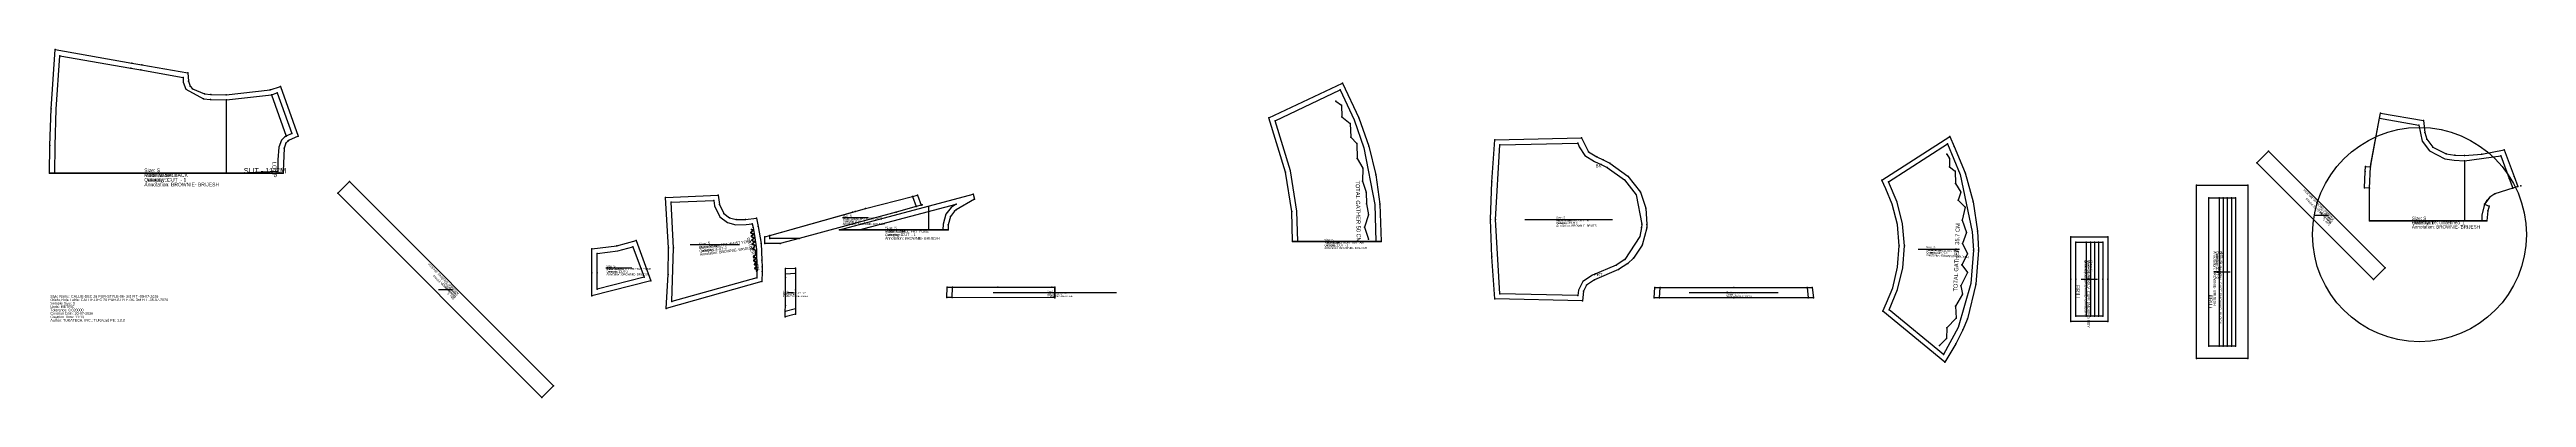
# Model space of a CAD drawing. Header units: metres. Extents: x -2 to 6011, y -242 to 601.
import ezdxf

# ---------------------------------------------------------------- set-up
doc = ezdxf.new("R2010")
doc.units = ezdxf.units.M

# ---------------------------------------------------------------- blocks, each defined once
blk = doc.blocks.new('1')
at = {"layer": '1'}
blk.add_lwpolyline([(-2, 301.7), (-0.9, 368.7), (1.6, 457.8), (11.9, 601.5), (197.5, 568.9), (222.1, 564.5), (334.1, 544.8), (335, 524.6), (339.3, 512.7), (345.2, 506.4), (374, 494.6), (389.6, 492.8), (427, 492), (533.6, 504.1), (558.4, 512.4), (601.5, 392), (578.5, 380.9), (576.3, 379.5), (571.6, 374.8), (567.3, 362.3), (565, 306.7), (564.9, 301.7), (-2, 301.7)], dxfattribs=at)
at = {"layer": '11'}
blk.add_line((536.6, 491.9), (572.4, 391.8), dxfattribs=at)
at = {"layer": '14'}
blk.add_lwpolyline([(10.5, 301.7), (11.6, 368.5), (14.1, 457.2), (23.4, 586.8), (195.3, 556.5), (219.9, 552.2), (322.1, 534.2), (322.6, 522.9), (328.8, 505.9), (371.8, 482.2), (388.7, 480.3), (427.3, 479.5), (536.6, 491.9), (550.8, 496.7), (585.9, 398.3), (572.4, 391.8), (568.3, 389.2), (561.2, 381.6), (555.1, 364.6), (552.5, 334.4), (552.5, 306.8), (552.4, 301.7), (10.5, 301.7)], dxfattribs=at)
at = {"layer": '2'}
for p in [(11.9, 601.5), (23.4, 586.8), (195.3, 556.5), (197.5, 568.9), (219.9, 552.2), (222.1, 564.5), (334.1, 544.8), (322.1, 534.2), (371.8, 482.2), (374, 494.6), (389.6, 492.8), (427, 492), (533.6, 504.1), (536.6, 491.9), (536.6, 491.9), (550.8, 496.7), (558.4, 512.4), (388.7, 480.3), (427.3, 479.5), (427.3, 479.5), (572.4, 391.8), (572.4, 391.8), (578.5, 380.9), (585.9, 398.3), (601.5, 392), (-2, 301.7), (10.5, 301.7), (427.3, 301.7), (442.4, 301.7), (552.4, 301.7), (552.5, 306.8), (552.5, 306.8), (564.9, 301.7), (565, 306.7)]:
    blk.add_point(p, dxfattribs=at)
at = {"layer": '3'}
for p in [(335, 524.6), (339.3, 512.7), (345.2, 506.4), (374, 494.6), (389.6, 492.8), (427, 492), (1.6, 457.8), (-0.9, 368.7), (567.3, 362.3), (571.6, 374.8), (576.3, 379.5), (565, 306.7)]:
    blk.add_point(p, dxfattribs=at)
at = {"layer": '4'}
for p in [(195.3, 556.5, 4.8), (197.5, 568.9, 4.8), (219.9, 552.2, 4.8), (222.1, 564.5, 4.8), (371.8, 482.2, 4.8), (374, 494.6, 4.8), (389.6, 492.8, 4.8), (533.6, 504.1, 4.8), (536.6, 491.9, 4.8), (388.7, 480.3, 4.8)]:
    blk.add_point(p, dxfattribs=at)
at = {"layer": '6'}
blk.add_line((-2, 301.7), (564.9, 301.7), dxfattribs=at)
at = {"layer": '7'}
blk.add_line((118.9, 301.7), (444.1, 301.7), dxfattribs=at)
at = {"layer": '8'}
for p, q in [((427.3, 301.7), (427.3, 479.5)), ((442.4, 301.7), (552.5, 306.8))]:
    blk.add_line(p, q, dxfattribs=at)
at = {"layer": '1'}
for s, p in [('Size: S', (228, 304.4)), ('Piece Name: BACK', (228, 292.9)), ('Material: SHL', (228, 292.9)), ('Annotation: BROWNIE- BRIJESH', (228, 270)), ('Quantity: 1', (228, 281.5)), ('Category: CUT  - 1', (228, 281.5))]:
    blk.add_text(s, height=8.8, dxfattribs=at).set_placement(p)
at = {"layer": '8'}
blk.add_text('SLIT - 11 CM', height=12.5, dxfattribs=at).set_placement((469.7, 301.7))
blk.add_text('LOOP', height=10, rotation=271.01156, dxfattribs=at).set_placement((538.5, 329.7))
blk = doc.blocks.new('2')
at = {"layer": '1'}
blk.add_lwpolyline([(697.9, 253.3), (726.2, 281.6), (1221.2, -213.3), (1192.9, -241.6), (697.9, 253.3)], dxfattribs=at)
at = {"layer": '2'}
for p in [(697.9, 253.3), (726.2, 281.6), (1221.2, -213.3), (1192.9, -241.6)]:
    blk.add_point(p, dxfattribs=at)
at = {"layer": '7'}
blk.add_line((942.6, 20), (976.5, 20), dxfattribs=at)
at = {"layer": '1'}
for s, p in [('Annotation: BROWNIE- BRIJESH', (992.7, 11.2)), ('Piece Name: NK PIPING', (985.6, 2.1)), ('Category: CUT - 1', (989.1, 6.7)), ('Material: SHL', (985.6, 2.1)), ('Quantity: 1', (989.1, 6.7)), ('Size: S', (982.1, -2.5))]:
    blk.add_text(s, height=5, rotation=135, dxfattribs=at).set_placement(p)
blk = doc.blocks.new('3')
at = {"layer": '1'}
blk.add_lwpolyline([(1314.8, 4.8), (1314.8, 60.5), (1314.8, 118.2), (1375.2, 126.1), (1422.2, 138.4), (1458, 41.3), (1314.8, 4.8)], dxfattribs=at)
at = {"layer": '14'}
blk.add_lwpolyline([(1327.3, 20.9), (1327.3, 60.5), (1327.3, 107), (1377.7, 113.9), (1414.4, 123.5), (1441.5, 50), (1327.3, 20.9)], dxfattribs=at)
at = {"layer": '2'}
for p in [(1414.4, 123.5), (1422.2, 138.4), (1314.8, 118.2), (1314.8, 60.5), (1327.3, 107), (1327.3, 60.5), (1314.8, 4.8), (1327.3, 20.9), (1441.5, 50), (1458, 41.3)]:
    blk.add_point(p, dxfattribs=at)
at = {"layer": '3'}
blk.add_point((1375.2, 126.1), dxfattribs=at)
at = {"layer": '4'}
for p in [(1314.8, 60.5, 6.4), (1327.3, 60.5, 6.4)]:
    blk.add_point(p, dxfattribs=at)
at = {"layer": '7'}
blk.add_line((1348.5, 72.2), (1412.1, 72.2), dxfattribs=at)
at = {"layer": '1'}
for s, p in [('Size: S', (1349.9, 73.7)), ('Quantity: 2', (1349.9, 60.7)), ('Category: CUT-2', (1349.9, 60.7)), ('Piece Name: FRT AER TOP YOKE', (1349.9, 67.2)), ('Material: SHL', (1349.9, 67.2)), ('Annotation: BROWNIE- BRIJESH', (1349.9, 54.2))]:
    blk.add_text(s, height=5, dxfattribs=at).set_placement(p)
blk = doc.blocks.new('4')
at = {"layer": '1'}
blk.add_lwpolyline([(1727.7, 39), (1495.2, -26.1), (1499.6, 56.4), (1500.6, 120.9), (1493.4, 243.2), (1620.9, 249), (1624.8, 225.9), (1634.7, 204.1), (1648.7, 193.5), (1665.4, 189.4), (1688, 189.9), (1714.1, 193.2), (1718.2, 172.8), (1725.3, 131.2), (1727.4, 91.1), (1728, 75), (1727.9, 63.4), (1727.7, 39)], dxfattribs=at)
at = {"layer": '14'}
blk.add_lwpolyline([(1715.3, 48.5), (1508.6, -9.4), (1513.1, 121.1), (1506.8, 231.3), (1610.4, 236), (1612.6, 223.1), (1625.1, 196.1), (1643.6, 182.1), (1664.2, 177), (1689.3, 177.5), (1704.1, 179.3), (1705.9, 170.3), (1707.9, 160.7), (1709.7, 150.9), (1711.5, 139.7), (1712.8, 129.8), (1714, 116.1), (1714.7, 96.1), (1715, 90.5), (1715.2, 84.8), (1715.5, 74.8), (1715.4, 63.5), (1715.3, 48.5)], dxfattribs=at)
at = {"layer": '2'}
for p in [(1493.4, 243.2), (1620.9, 249), (1506.8, 231.3), (1610.4, 236), (1714.1, 193.2), (1500.6, 120.9), (1513.1, 121.1), (1700.7, 157.9), (1701.9, 148.7), (1702.6, 165.3), (1703.2, 139.4), (1704.1, 179.3), (1704.4, 130.2), (1705.7, 163.3), (1705.9, 170.3), (1706.9, 154.1), (1708.1, 144.8), (1709.3, 135.5), (1710.6, 126.3), (1718.2, 172.8), (1705.6, 118.4), (1706.9, 99.2), (1708.1, 89.9), (1709.3, 80.7), (1710.5, 71.4), (1711.8, 104.5), (1713, 95.3), (1714.2, 64.8), (1714.3, 86), (1715.4, 63.5), (1715.5, 76.8), (1716.7, 67.5), (1727.9, 63.4), (1715.3, 48.5), (1727.7, 39), (1495.2, -26.1), (1508.6, -9.4)]:
    blk.add_point(p, dxfattribs=at)
at = {"layer": '3'}
for p in [(1624.8, 225.9), (1634.7, 204.1), (1648.7, 193.5), (1665.4, 189.4), (1688, 189.9), (1500.6, 120.9), (1700.7, 157.9), (1701.4, 159.2), (1701.7, 156.9), (1701.9, 148.7), (1702.6, 150), (1702.9, 147.6), (1703.2, 160.6), (1703.2, 139.4), (1703.8, 156), (1703.8, 140.7), (1704.1, 138.4), (1704.4, 151.4), (1704.4, 130.2), (1704.7, 164.4), (1705, 162), (1705, 146.7), (1705.1, 131.4), (1705.4, 129.1), (1705.6, 142.1), (1705.7, 163.3), (1705.9, 155.1), (1706.2, 152.8), (1706.3, 137.5), (1706.9, 154.1), (1706.9, 132.9), (1707.1, 145.8), (1707.5, 143.5), (1707.5, 128.2), (1708.1, 144.8), (1708.1, 121.1), (1708.4, 136.6), (1708.7, 134.3), (1709.3, 135.5), (1709.6, 127.3), (1709.9, 125), (1710.6, 126.3), (1718.2, 172.8), (1725.3, 131.2), (1705.6, 118.4), (1706.3, 119.7), (1706.6, 117.4), (1706.9, 99.2), (1707.5, 100.4), (1707.8, 98.1), (1708.1, 89.9), (1708.7, 116.5), (1708.7, 91.2), (1709.1, 88.9), (1709.3, 101.9), (1709.3, 80.7), (1709.9, 97.2), (1710, 81.9), (1710.3, 79.6), (1710.5, 71.4), (1710.6, 92.6), (1710.8, 115.6), (1711.1, 103.3), (1711.2, 88), (1711.2, 72.7), (1711.5, 70.4), (1711.8, 104.5), (1711.8, 83.3), (1712.1, 96.3), (1712.4, 94), (1712.4, 78.7), (1713, 95.3), (1713, 74.1), (1713.3, 87.1), (1713.6, 84.8), (1713.6, 69.5), (1714.3, 86), (1714.5, 77.8), (1714.8, 75.5), (1715.5, 76.8), (1715.7, 68.6), (1716, 66.2), (1716.7, 67.5), (1727.4, 91.1), (1727.9, 63.4), (1728, 75), (1499.6, 56.4)]:
    blk.add_point(p, dxfattribs=at)
at = {"layer": '4'}
for p in [(1500.6, 120.9, 6.4), (1513.1, 121.1, 6.4), (1705.9, 170.3, 6.3), (1718.2, 172.8, 6.3), (1715.4, 63.5, 6.4), (1727.9, 63.4, 6.4)]:
    blk.add_point(p, dxfattribs=at)
at = {"layer": '7'}
blk.add_line((1553, 129.2), (1672.9, 129.2), dxfattribs=at)
at = {"layer": '8'}
blk.add_lwpolyline([(1702.6, 165.3), (1704.7, 164.4), (1705.7, 163.3), (1705, 162), (1703.2, 160.6), (1701.4, 159.2), (1700.7, 157.9), (1701.7, 156.9), (1703.8, 156), (1705.9, 155.1), (1706.9, 154.1), (1706.2, 152.8), (1704.4, 151.4), (1702.6, 150), (1701.9, 148.7), (1702.9, 147.6), (1705, 146.7), (1707.1, 145.8), (1708.1, 144.8), (1707.5, 143.5), (1705.6, 142.1), (1703.8, 140.7), (1703.2, 139.4), (1704.1, 138.4), (1706.3, 137.5), (1708.4, 136.6), (1709.3, 135.5), (1708.7, 134.3), (1706.9, 132.9), (1705.1, 131.4), (1704.4, 130.2), (1705.4, 129.1), (1707.5, 128.2), (1709.6, 127.3), (1710.6, 126.3), (1709.9, 125), (1708.1, 121.1), (1706.3, 119.7), (1705.6, 118.4), (1706.6, 117.4), (1708.7, 116.5), (1710.8, 115.6), (1711.8, 104.5), (1711.1, 103.3), (1709.3, 101.9), (1707.5, 100.4), (1706.9, 99.2), (1707.8, 98.1), (1709.9, 97.2), (1712.1, 96.3), (1713, 95.3), (1712.4, 94), (1710.6, 92.6), (1708.7, 91.2), (1708.1, 89.9), (1709.1, 88.9), (1711.2, 88), (1713.3, 87.1), (1714.3, 86), (1713.6, 84.8), (1711.8, 83.3), (1710, 81.9), (1709.3, 80.7), (1710.3, 79.6), (1712.4, 78.7), (1714.5, 77.8), (1715.5, 76.8), (1714.8, 75.5), (1713, 74.1), (1711.2, 72.7), (1710.5, 71.4), (1711.5, 70.4), (1713.6, 69.5), (1715.7, 68.6), (1716.7, 67.5), (1716, 66.2), (1714.2, 64.8)], dxfattribs=at)
at = {"layer": '1'}
for s, p in [('Size: S', (1574.6, 126.3)), ('Piece Name: FRT WAIST YOKE', (1575.4, 118)), ('Material: SHL', (1575.4, 118)), ('Quantity: 2', (1576.2, 109.8)), ('Category: CUT-2', (1576.2, 109.8)), ('Annotation: BROWNIE- BRIJESH', (1577, 101.5))]:
    blk.add_text(s, height=6.4, rotation=7.16077, dxfattribs=at).set_placement(p)
at = {"layer": '8'}
blk.add_text('GATHER- 5.5 CM', height=7.5, rotation=287.76904, dxfattribs=at).set_placement((1690.1, 144.6))
blk = doc.blocks.new('5')
at = {"layer": '1'}
blk.add_lwpolyline([(1809.4, -39.6), (1784.1, -46.7), (1784.3, -33.6), (1784.4, -18.6), (1784.5, 48.9), (1784.4, 58.1), (1784.5, 70.6), (1809.4, 71.9), (1809.4, 59.4), (1809.4, 19.5), (1809.4, -26.7), (1809.4, -39.6)], dxfattribs=at)
at = {"layer": '14'}
blk.add_lwpolyline([(1809.4, -26.7), (1784.3, -33.6), (1784.4, -18.6), (1784.4, 48.9), (1784.4, 58.1), (1809.4, 59.4), (1809.4, 19.5), (1809.4, -26.7)], dxfattribs=at)
at = {"layer": '2'}
for p in [(1784.5, 70.6), (1809.4, 71.9), (1784.4, 58.1), (1784.4, 58.1), (1784.4, 48.9), (1784.5, 48.9), (1809.4, 59.4), (1809.4, 59.4), (1809.4, 19.5), (1809.4, 19.5), (1784.1, -46.7), (1784.3, -33.6), (1784.3, -33.6), (1784.4, -18.6), (1784.4, -18.6), (1809.4, -26.7), (1809.4, -26.7), (1809.4, -39.6)]:
    blk.add_point(p, dxfattribs=at)
at = {"layer": '3'}
for p in [(1784.5, 48.9), (1784.4, -18.6)]:
    blk.add_point(p, dxfattribs=at)
at = {"layer": '4'}
for p in [(1784.4, 48.9, 6.4), (1784.5, 48.9, 6.4), (1809.4, 19.5, 6.4), (1809.4, 19.5, 6.4), (1784.4, -18.6, 6.4), (1784.4, -18.6, 6.4)]:
    blk.add_point(p, dxfattribs=at)
at = {"layer": '7'}
blk.add_line((1789.4, 12.8), (1804.4, 12.8), dxfattribs=at)
at = {"layer": '1'}
for s, p in [('Annotation: BROWNIE- BRIJESH', (1778.7, 2)), ('Size: S', (1778.7, 13.7)), ('Quantity: 2', (1778.7, 5.9)), ('Category: CUT-2', (1778.7, 5.9)), ('Piece Name: FRT  AER LACE', (1778.7, 9.8)), ('Material: LACE', (1778.7, 9.8))]:
    blk.add_text(s, height=3, dxfattribs=at).set_placement(p)
blk = doc.blocks.new('6')
at = {"layer": '1'}
blk.add_lwpolyline([(1818, 143.8), (1771.6, 131.3), (1734.7, 131.3), (1734.6, 147.6), (1747.1, 151.1), (1953.7, 209), (1978.9, 216), (2093, 245.3), (2105.2, 248.4), (2114.1, 224.2), (2102.1, 220.8), (2053.2, 207.2), (1818, 143.8)], dxfattribs=at)
at = {"layer": '13'}
blk.add_point((2116.7, 225), dxfattribs=at)
at = {"layer": '14'}
blk.add_lwpolyline([(1818, 143.8), (1747.1, 143.8), (1747.1, 151.1), (1947.8, 207.3), (1953.7, 209), (1978.9, 216), (2093, 245.3), (2102.1, 220.8), (2053.2, 207.2), (1818, 143.8)], dxfattribs=at)
at = {"layer": '2'}
for p in [(2093, 245.3), (2093, 245.3), (2105.2, 248.4), (1947.8, 207.3), (1953.7, 209), (1953.7, 209), (1978.9, 216), (1978.9, 216), (2053.2, 207.2), (2053.2, 207.2), (2102.1, 220.8), (2102.1, 220.8), (2114.1, 224.2), (1734.6, 147.6), (1734.7, 131.3), (1747.1, 151.1), (1747.1, 151.1), (1747.1, 143.8), (1771.6, 131.3), (1818, 143.8), (1818, 143.8)]:
    blk.add_point(p, dxfattribs=at)
at = {"layer": '4'}
blk.add_point((2053.2, 207.2, 6.4), dxfattribs=at)
blk.add_point((2053.2, 207.2, 6.4), dxfattribs=at)
at = {"layer": '7'}
blk.add_line((1922.8, 194.5), (1985.3, 194.5), dxfattribs=at)
at = {"layer": '1'}
for s, p in [('Annotation: BROWNIE- BRIJESH', (1923.7, 176.5)), ('Size: S', (1923.7, 196)), ('Quantity: 2', (1923.7, 183)), ('Category: CUT- 1', (1923.7, 183)), ('Piece Name: FRT FOKE LACE', (1923.7, 189.5)), ('Material: LACE', (1923.7, 189.5))]:
    blk.add_text(s, height=5, dxfattribs=at).set_placement(p)
blk = doc.blocks.new('7')
at = {"layer": '1'}
blk.add_lwpolyline([(1915.6, 164.2), (2240.7, 251.2), (2243.9, 239.1), (2199.5, 212.8), (2195.1, 209.6), (2185.4, 196.9), (2180, 177.1), (2179.6, 164.2), (1915.6, 164.2)], dxfattribs=at)
at = {"layer": '14'}
blk.add_lwpolyline([(1963.9, 164.2), (2199.2, 227.2), (2186.8, 219), (2174.2, 202.4), (2167.6, 178.3), (2167.1, 164.2), (1963.9, 164.2)], dxfattribs=at)
at = {"layer": '2'}
for p in [(2240.7, 251.2), (2132.1, 220.4), (2199.2, 227.2), (2243.9, 239.1), (1915.6, 164.2), (1963.9, 164.2), (2132.1, 164.2), (2167.1, 164.2), (2179.6, 164.2)]:
    blk.add_point(p, dxfattribs=at)
at = {"layer": '3'}
for p in [(2185.4, 196.9), (2195.1, 209.6), (2199.5, 212.8), (2180, 177.1)]:
    blk.add_point(p, dxfattribs=at)
at = {"layer": '6'}
blk.add_line((1915.6, 164.2), (2179.6, 164.2), dxfattribs=at)
at = {"layer": '7'}
blk.add_line((2004.5, 164.2), (2126.5, 164.2), dxfattribs=at)
at = {"layer": '8'}
blk.add_line((2132.1, 220.4), (2132.1, 164.2), dxfattribs=at)
at = {"layer": '1'}
for s, p in [('Annotation: BROWNIE- BRIJESH', (2026.6, 141.1)), ('Size: S', (2026.6, 166.1)), ('Quantity: 1', (2026.6, 149.4)), ('Category: CUT  - 1', (2026.6, 149.4)), ('Piece Name: C FRT YOKE', (2026.6, 157.8)), ('Material: SHL', (2026.6, 157.8))]:
    blk.add_text(s, height=6.4, dxfattribs=at).set_placement(p)
blk = doc.blocks.new('8')
at = {"layer": '1'}
blk.add_lwpolyline([(2438.7, 0), (2189.3, 0.7), (2176.8, 0.7), (2177.6, 25.7), (2190.2, 25.7), (2300.6, 25.7), (2438.7, 25.7), (2438.7, 0)], dxfattribs=at)
at = {"layer": '14'}
blk.add_lwpolyline([(2438.7, 0), (2189.3, 0.7), (2190.2, 25.7), (2300.6, 25.7), (2431.4, 25.7), (2438.7, 25.7), (2438.7, 0)], dxfattribs=at)
at = {"layer": '2'}
for p in [(2176.8, 0.7), (2177.6, 25.7), (2189.3, 0.7), (2189.3, 0.7), (2190.2, 25.7), (2190.2, 25.7), (2300.6, 25.7), (2300.6, 25.7), (2431.4, 25.7), (2438.7, 25.7), (2438.7, 25.7), (2438.7, 0), (2438.7, 0)]:
    blk.add_point(p, dxfattribs=at)
at = {"layer": '4'}
for p in [(2300.6, 25.7, 6.4), (2300.6, 25.7, 6.4), (2431.4, 25.7, 4.8)]:
    blk.add_point(p, dxfattribs=at)
at = {"layer": '6'}
blk.add_line((2438.7, 0), (2438.7, 25.7), dxfattribs=at)
at = {"layer": '7'}
blk.add_line((2289.3, 12.9), (2588.1, 12.9), dxfattribs=at)
at = {"layer": '1'}
for s, p in [('Annotation: BROWNIE- BRIJESH', (2420.5, 2.1)), ('Size: S', (2420.5, 13.8)), ('Quantity: 1', (2420.5, 6)), ('Category: CUT  - 1', (2420.5, 6)), ('Piece Name: WAIST LACE', (2420.5, 9.9)), ('Material: LACE', (2420.5, 9.9))]:
    blk.add_text(s, height=3, dxfattribs=at).set_placement(p)
blk = doc.blocks.new('9')
at = {"layer": '1'}
blk.add_lwpolyline([(3015.7, 136.2), (3013.9, 209.2), (2998.6, 304.7), (2958.3, 435.7), (3137.2, 520.2), (3177, 436.2), (3200.9, 367.1), (3217.8, 297.9), (3227.7, 227.2), (3230.8, 136.2), (3015.7, 136.2)], dxfattribs=at)
at = {"layer": '14'}
blk.add_lwpolyline([(3028.2, 136.2), (3026.4, 210.1), (3010.7, 307.6), (2973.6, 429.1), (3131.5, 503.6), (3165.4, 431.4), (3188.9, 363.6), (3215.3, 226.2), (3218.2, 136.2), (3028.2, 136.2)], dxfattribs=at)
at = {"layer": '2'}
for p in [(3131.5, 503.6), (3137.2, 520.2), (2958.3, 435.7), (2973.6, 429.1), (3120.5, 476.7), (3015.7, 136.2), (3028.2, 136.2), (3200.1, 141.8), (3218.2, 136.2), (3230.8, 136.2)]:
    blk.add_point(p, dxfattribs=at)
at = {"layer": '3'}
for p in [(3134.3, 466.9), (3135.3, 438.4), (3155.9, 422.7), (3177, 436.2), (3156.9, 389.3), (3171.6, 373.6), (3200.9, 367.1), (2998.6, 304.7), (3172.6, 337.2), (3186.3, 313.7), (3185.3, 282.3), (3194.2, 255.7), (3217.8, 297.9), (3013.9, 209.2), (3195.2, 227.3), (3200.1, 200.8), (3227.7, 227.2), (3190.2, 171.3)]:
    blk.add_point(p, dxfattribs=at)
at = {"layer": '6'}
blk.add_line((3015.7, 136.2), (3230.8, 136.2), dxfattribs=at)
at = {"layer": '7'}
blk.add_line((3066.3, 136.2), (3180.3, 136.2), dxfattribs=at)
at = {"layer": '8'}
blk.add_lwpolyline([(3120.5, 476.7), (3134.3, 466.9), (3135.3, 438.4), (3155.9, 422.7), (3156.9, 389.3), (3171.6, 373.6), (3172.6, 337.2), (3186.3, 313.7), (3185.3, 282.3), (3194.2, 255.7), (3195.2, 227.3), (3200.1, 200.8), (3190.2, 171.3), (3200.1, 141.8)], dxfattribs=at)
at = {"layer": '1'}
for s, p in [('Annotation: BROWNIE- BRIJESH', (3092.9, 118.2)), ('Size: S', (3092.9, 137.7)), ('Quantity: 1', (3092.9, 124.7)), ('Category: CUT  - 1', (3092.9, 124.7)), ('Piece Name: FRONT BOTTAM', (3092.9, 131.2)), ('Material: SHL', (3092.9, 131.2))]:
    blk.add_text(s, height=5, dxfattribs=at).set_placement(p)
at = {"layer": '8'}
blk.add_text('TOTAL GATHER 50 CM', height=10, rotation=271, dxfattribs=at).set_placement((3169, 284.3))
blk = doc.blocks.new('10')
at = {"layer": '1'}
blk.add_lwpolyline([(3507.1, 382.7), (3717.5, 387.7), (3734.3, 353.5), (3754.3, 341.4), (3769.9, 334.4), (3785.9, 326.4), (3829.9, 295), (3860.8, 255.5), (3873.3, 217.1), (3876.1, 177.7), (3875.7, 169.2), (3864.3, 127.2), (3843.5, 96.2), (3830, 83.3), (3807.1, 68.2), (3748.9, 43.6), (3729.6, 30.8), (3722.4, 15.8), (3720, -7.8), (3507.1, -2.7), (3499.4, 99), (3496.2, 190), (3499.4, 281), (3507.1, 382.7)], dxfattribs=at)
at = {"layer": '14'}
blk.add_lwpolyline([(3518.7, 370.5), (3708.7, 375), (3711.9, 365.9), (3725.7, 344.5), (3749.1, 330.1), (3764.7, 323.1), (3779.9, 315.4), (3821.4, 285.9), (3849.7, 249.8), (3863.6, 178), (3863.2, 170.2), (3859.1, 148.2), (3822.1, 93), (3801.2, 79.3), (3743.8, 54.9), (3720.2, 39.2), (3710.1, 18.3), (3708.7, 5), (3518.7, 9.5), (3508.7, 190), (3518.7, 370.5)], dxfattribs=at)
at = {"layer": '2'}
for p in [(3507.1, 382.7), (3518.7, 370.5), (3708.7, 375), (3717.5, 387.7), (3764.7, 323.1), (3769.9, 334.4), (3779.9, 315.4), (3785.9, 326.4), (3821.4, 285.9), (3829.9, 295), (3496.2, 190), (3508.7, 190), (3863.2, 170.2), (3863.6, 178), (3875.7, 169.2), (3876.1, 177.7), (3801.2, 79.3), (3807.1, 68.2), (3822.1, 93), (3830, 83.3), (3518.7, 9.5), (3708.7, 5), (3507.1, -2.7), (3720, -7.8)]:
    blk.add_point(p, dxfattribs=at)
at = {"layer": '3'}
for p in [(3734.3, 353.5), (3754.3, 341.4), (3769.9, 334.4), (3785.9, 326.4), (3499.4, 281), (3829.9, 295), (3860.8, 255.5), (3496.2, 190), (3873.3, 217.1), (3864.3, 127.2), (3875.7, 169.2), (3876.1, 177.7), (3499.4, 99), (3807.1, 68.2), (3830, 83.3), (3843.5, 96.2), (3722.4, 15.8), (3729.6, 30.8), (3748.9, 43.6)]:
    blk.add_point(p, dxfattribs=at)
at = {"layer": '4'}
for p in [(3764.7, 323.1, 4.8), (3769.9, 334.4, 4.8), (3779.9, 315.4, 4.8), (3785.9, 326.4, 4.8), (3496.2, 190, 6.4), (3508.7, 190, 6.4), (3863.6, 178, 4.8), (3876.1, 177.7, 4.8), (3801.2, 79.3, 4.8), (3807.1, 68.2, 4.8), (3822.1, 93, 4.8), (3830, 83.3, 4.8)]:
    blk.add_point(p, dxfattribs=at)
at = {"layer": '7'}
blk.add_line((3579.7, 190), (3792.6, 190), dxfattribs=at)
at = {"layer": '1'}
for s, p in [('Size: S', (3655.8, 191.5)), ('Quantity: 2', (3655.8, 178.5)), ('Category: CUT-2', (3655.8, 178.5)), ('Piece Name: MID SLEEVE', (3655.8, 185)), ('Material: SHL', (3655.8, 185)), ('Annotation: BROWNIE- BRIJESH', (3655.8, 172))]:
    blk.add_text(s, height=5, dxfattribs=at).set_placement(p)
at = {"layer": '8'}
for s, p in [('BK', (3751.8, 316)), ('FRT', (3748.1, 52.8))]:
    blk.add_text(s, height=7.5, dxfattribs=at).set_placement(p)
blk = doc.blocks.new('11')
at = {"layer": '1'}
blk.add_lwpolyline([(4277.6, 25), (4280.1, 0), (4267.5, 0), (4087, 0), (3906.5, 0), (3893.9, 0), (3895.4, 25), (3907.9, 25), (4087, 25), (4265, 25), (4277.6, 25)], dxfattribs=at)
at = {"layer": '14'}
blk.add_lwpolyline([(4265, 25), (4267.5, 0), (4087, 0), (3906.5, 0), (3907.9, 25), (4087, 25), (4265, 25)], dxfattribs=at)
at = {"layer": '2'}
for p in [(3893.9, 0), (3895.4, 25), (3906.5, 0), (3906.5, 0), (3907.9, 25), (3907.9, 25), (4087, 25), (4087, 25), (4087, 0), (4087, 0), (4265, 25), (4265, 25), (4267.5, 0), (4267.5, 0), (4277.6, 25), (4280.1, 0)]:
    blk.add_point(p, dxfattribs=at)
at = {"layer": '4'}
for p in [(4087, 25, 6.4), (4087, 25, 6.4), (4087, 0, 6.4), (4087, 0, 6.4)]:
    blk.add_point(p, dxfattribs=at)
at = {"layer": '7'}
blk.add_line((3979, 12.5), (4194.5, 12.5), dxfattribs=at)
at = {"layer": '1'}
for s, p in [('Annotation: BROWNIE- BRIJESH', (4068.5, 1.7)), ('Size: S', (4068.5, 13.4)), ('Quantity: 2', (4068.5, 5.6)), ('Category: CUT-2', (4068.5, 5.6)), ('Piece Name: SLV MID LACE', (4068.5, 9.5)), ('Material: LACE', (4068.5, 9.5))]:
    blk.add_text(s, height=3, dxfattribs=at).set_placement(p)
blk = doc.blocks.new('12')
at = {"layer": '1'}
blk.add_lwpolyline([(4611.2, 391.1), (4622.3, 366.3), (4648.4, 302.9), (4667.8, 232.8), (4678.6, 161.1), (4681.2, 115.5), (4674.7, 32.7), (4654.1, -50.8), (4643.3, -77.5), (4625.9, -111.6), (4599.4, -156.5), (4448.6, -32.9), (4457.8, -12.7), (4472.7, 24.1), (4484.7, 74.2), (4488.6, 125.7), (4484.2, 177.3), (4471.8, 227.2), (4456.5, 263.8), (4446.5, 285.2), (4611.2, 391.1)], dxfattribs=at)
at = {"layer": '14'}
blk.add_lwpolyline([(4605.7, 372.8), (4636.6, 298.7), (4666.1, 159.9), (4668.7, 115.4), (4662.4, 34.7), (4632, -72.4), (4596, -137.6), (4464, -29.4), (4484.6, 20.1), (4497, 72.3), (4501.1, 125.8), (4496.5, 179.3), (4483.6, 231.3), (4462.5, 280.6), (4605.7, 372.8)], dxfattribs=at)
at = {"layer": '2'}
for p in [(4605.7, 372.8), (4611.2, 391.1), (4604.2, 347.9), (4446.5, 285.2), (4462.5, 280.6), (4488.6, 125.7), (4501.1, 125.8), (4668.7, 115.4), (4681.2, 115.5), (4448.6, -32.9), (4464, -29.4), (4586.7, -115.6), (4596, -137.6), (4599.4, -156.5)]:
    blk.add_point(p, dxfattribs=at)
at = {"layer": '3'}
for p in [(4622.3, 366.3), (4610.3, 337.6), (4610.4, 317.5), (4624.3, 306.8), (4648.4, 302.9), (4624.9, 276.7), (4638.3, 255.9), (4631.7, 236.3), (4641.3, 187.9), (4648.6, 219.8), (4667.8, 232.8), (4642.5, 131.5), (4652, 158.4), (4678.6, 161.1), (4640.5, 79.7), (4654, 61.2), (4654.5, 106.3), (4681.2, 115.5), (4637.8, 28.6), (4642.3, 8.3), (4674.7, 32.7), (4625.2, -20.8), (4627, -49.8), (4654.1, -50.8), (4603.2, -98.7), (4604.6, -73.1), (4625.9, -111.6), (4643.3, -77.5)]:
    blk.add_point(p, dxfattribs=at)
at = {"layer": '4'}
for p in [(4488.6, 125.7, 4.8), (4501.1, 125.8, 4.8), (4668.7, 115.4, 4.8), (4681.2, 115.5, 4.8)]:
    blk.add_point(p, dxfattribs=at)
at = {"layer": '7'}
blk.add_line((4534.5, 117.5), (4635.1, 117.5), dxfattribs=at)
at = {"layer": '8'}
blk.add_lwpolyline([(4604.2, 347.9), (4610.3, 337.6), (4610.4, 317.5), (4624.3, 306.8), (4624.9, 276.7), (4638.3, 255.9), (4631.7, 236.3), (4648.6, 219.8), (4641.3, 187.9), (4652, 158.4), (4642.5, 131.5), (4654.5, 106.3), (4640.5, 79.7), (4654, 61.2), (4637.8, 28.6), (4642.3, 8.3), (4625.2, -20.8), (4627, -49.8), (4604.6, -73.1), (4603.2, -98.7), (4586.7, -115.6)], dxfattribs=at)
at = {"layer": '1'}
for s, p in [('Size: S', (4554.4, 120.6)), ('Annotation: BROWNIE- BRIJESH', (4553.6, 101.2)), ('Category: CUT-2', (4553.9, 107.6)), ('Quantity: 2', (4553.9, 107.6)), ('Piece Name: SLLEV BTM', (4554.2, 114.1)), ('Material: SHL', (4554.2, 114.1))]:
    blk.add_text(s, height=5, rotation=357, dxfattribs=at).set_placement(p)
at = {"layer": '8'}
blk.add_text('TOTAL GATHER  35.7 CM', height=10, rotation=87.95557, dxfattribs=at).set_placement((4630, 14.8))
blk = doc.blocks.new('13')
at = {"layer": '1'}
blk.add_lwpolyline([(4995.2, -57.5), (4905.1, -57.5), (4905.1, 45), (4905.1, 147.5), (4995.1, 147.5), (4995.2, 45), (4995.2, -57.5)], dxfattribs=at)
at = {"layer": '14'}
blk.add_lwpolyline([(4982.7, -45), (4917.6, -45), (4917.6, 45), (4917.6, 135), (4982.6, 135), (4982.7, 45), (4982.7, -45)], dxfattribs=at)
at = {"layer": '2'}
for p in [(4905.1, 147.5), (4917.6, 135), (4942.6, 135), (4952.6, 135), (4962.6, 135), (4972.6, 135), (4982.6, 135), (4995.1, 147.5), (4905.1, 45), (4917.6, 45), (4982.7, 45), (4995.2, 45), (4905.1, -57.5), (4917.6, -45), (4942.6, -45), (4952.6, -45), (4962.6, -45), (4972.6, -45), (4982.7, -45), (4995.2, -57.5)]:
    blk.add_point(p, dxfattribs=at)
at = {"layer": '4'}
for p in [(4982.7, 45, 4.8), (4995.2, 45, 4.8)]:
    blk.add_point(p, dxfattribs=at)
at = {"layer": '7'}
blk.add_line((4930.6, 45), (4969.7, 45), dxfattribs=at)
at = {"layer": '8'}
for p, q in [((4942.6, 135), (4942.6, -45)), ((4952.6, 135), (4952.6, -45)), ((4962.6, 135), (4962.6, -45)), ((4972.6, 135), (4972.6, -45))]:
    blk.add_line(p, q, dxfattribs=at)
at = {"layer": '1'}
for s, p in [('Quantity: 1', (4938.6, 91.1)), ('Annotation: BROWNIE- BRIJESH', (4938.6, 91.1)), ('Piece Name: SLV  CUFF SMOKING RDY', (4945, 91.1)), ('Material: RDY', (4945, 91.1)), ('Size: S', (4951.4, 91.1))]:
    blk.add_text(s, height=6.4, rotation=270, dxfattribs=at).set_placement(p)
at = {"layer": '8'}
blk.add_text('FRILL', height=10, rotation=271, dxfattribs=at).set_placement((4916.7, 31.4))
blk = doc.blocks.new('14')
at = {"layer": '1'}
blk.add_lwpolyline([(5335.2, -147.5), (5210.1, -147.5), (5210.1, 272.5), (5335.1, 272.5), (5335.2, -147.5)], dxfattribs=at)
at = {"layer": '14'}
blk.add_lwpolyline([(5305.2, -117.5), (5240.1, -117.5), (5240.1, 242.5), (5305.1, 242.5), (5305.2, -117.5)], dxfattribs=at)
at = {"layer": '2'}
for p in [(5210.1, 272.5), (5240.1, 242.5), (5265.1, 242.5), (5275.1, 242.5), (5285.1, 242.5), (5295.1, 242.5), (5305.1, 242.5), (5335.1, 272.5), (5240.1, -117.5), (5265.1, -117.5), (5275.1, -117.5), (5285.1, -117.5), (5295.1, -117.5), (5305.2, -117.5), (5210.1, -147.5), (5335.2, -147.5)]:
    blk.add_point(p, dxfattribs=at)
at = {"layer": '7'}
blk.add_line((5253.1, 62.5), (5292.2, 62.5), dxfattribs=at)
at = {"layer": '8'}
for p, q in [((5265.1, 242.5), (5265.1, -117.5)), ((5275.1, 242.5), (5275.1, -117.5)), ((5285.1, 242.5), (5285.1, -117.5)), ((5295.1, 242.5), (5295.1, -117.5))]:
    blk.add_line(p, q, dxfattribs=at)
at = {"layer": '1'}
for s, p in [('Annotation: BROWNIE- BRIJESH', (5251.5, 112.9)), ('Category: CUT-2', (5257.9, 112.9)), ('Quantity: 2', (5257.9, 112.9)), ('Piece Name: SLV  CUFF SMOKING  BLOCK', (5264.3, 112.9)), ('Material: BLOCK', (5264.3, 112.9)), ('Size: S', (5270.7, 112.9))]:
    blk.add_text(s, height=6.4, rotation=270, dxfattribs=at).set_placement(p)
at = {"layer": '8'}
blk.add_text('FRILL', height=10, rotation=271, dxfattribs=at).set_placement((5238.5, 7.7))
blk = doc.blocks.new('15')
at = {"layer": '1'}
blk.add_lwpolyline([(5357.1, 327.3), (5385.4, 355.6), (5668.2, 72.7), (5640, 44.4), (5357.1, 327.3)], dxfattribs=at)
at = {"layer": '2'}
for p in [(5357.1, 327.3), (5385.4, 355.6), (5668.2, 72.7), (5640, 44.4)]:
    blk.add_point(p, dxfattribs=at)
at = {"layer": '7'}
blk.add_line((5495.7, 200), (5529.6, 200), dxfattribs=at)
at = {"layer": '1'}
for s, p in [('Annotation: BROWNIE- BRIJESH', (5545.8, 191.2)), ('Piece Name: SLITE PIPING', (5538.8, 182.1)), ('Category: CUT - 1', (5542.3, 186.7)), ('Material: SHL', (5538.8, 182.1)), ('Quantity: 1', (5542.3, 186.7)), ('Size: S', (5535.2, 177.5))]:
    blk.add_text(s, height=5, rotation=135, dxfattribs=at).set_placement(p)
blk = doc.blocks.new('16')
at = {"layer": '1'}
blk.add_lwpolyline([(5630.6, 186.2), (5630.6, 265.8), (5618.1, 266), (5619.6, 305.7), (5620.6, 318.5), (5633.1, 317.5), (5633.7, 323.8), (5654.7, 435.4), (5656.8, 447.7), (5761.1, 429.4), (5764.6, 400.8), (5769.2, 384.7), (5784, 365.2), (5816.3, 349), (5837.1, 345.9), (5860.7, 344.7), (5903.1, 348.3), (5957.1, 358.5), (5981.4, 293.5), (5990.4, 269.5), (5978.5, 265.7), (5934.9, 251.7), (5922.5, 243.5), (5915.4, 235.9), (5909.9, 227), (5921.2, 221.6), (5917.5, 211), (5915.3, 186.2), (5630.6, 186.2)], dxfattribs=at)
at = {"layer": '11'}
blk.add_line((5860.6, 332.2), (5860.6, 186.2), dxfattribs=at)
at = {"layer": '13'}
blk.add_point((5997.8, 271.1), dxfattribs=at)
at = {"layer": '14'}
blk.add_lwpolyline([(5630.6, 186.2), (5630.6, 265.8), (5633.1, 317.5), (5654.7, 435.4), (5749.8, 418.7), (5757.8, 379.6), (5775.8, 355.7), (5813.4, 336.8), (5836, 333.5), (5860.6, 332.2), (5949.1, 344.2), (5969.7, 289.1), (5978.5, 265.7), (5934.9, 251.7), (5922.5, 243.5), (5909.9, 227), (5903.3, 200.3), (5902.8, 186.2), (5630.6, 186.2)], dxfattribs=at)
at = {"layer": '2'}
for p in [(5654.7, 435.4), (5654.7, 435.4), (5656.8, 447.7), (5761.1, 429.4), (5749.8, 418.7), (5620.6, 318.5), (5633.1, 317.5), (5633.1, 317.5), (5860.6, 332.2), (5860.6, 332.2), (5860.7, 344.7), (5949.1, 344.2), (5957.1, 358.5), (5618.1, 266), (5630.6, 265.8), (5934.9, 251.7), (5934.9, 251.7), (5969.7, 289.1), (5978.5, 265.7), (5978.5, 265.7), (5981.4, 293.5), (5990.4, 269.5), (5630.6, 186.2), (5630.6, 186.2), (5860.6, 186.2), (5902.8, 186.2), (5909.9, 227), (5915.3, 186.2), (5921.2, 221.6)]:
    blk.add_point(p, dxfattribs=at)
at = {"layer": '3'}
for p in [(5764.6, 400.8), (5769.2, 384.7), (5784, 365.2), (5619.6, 305.7), (5633.7, 323.8), (5816.3, 349), (5837.1, 345.9), (5860.7, 344.7), (5903.1, 348.3), (5922.5, 243.5), (5915.4, 235.9), (5917.5, 211)]:
    blk.add_point(p, dxfattribs=at)
at = {"layer": '4'}
for p in [(5633.1, 317.5, 6.4), (5633.1, 317.5, 6.4), (5633.1, 317.5, 6.4), (5633.1, 317.5, 6.4), (5934.9, 251.7, 6.3), (5934.9, 251.7, 6.3)]:
    blk.add_point(p, dxfattribs=at)
at = {"layer": '6'}
blk.add_line((5630.6, 186.2), (5915.3, 186.2), dxfattribs=at)
at = {"layer": '7'}
blk.add_line((5703.1, 186.2), (5860.5, 186.2), dxfattribs=at)
at = {"layer": '8'}
blk.add_circle((5751.7, 153.1), 259.7, dxfattribs=at)
at = {"layer": '1'}
for s, p in [('Size: S', (5733.2, 188.6)), ('Quantity: 1', (5733.2, 178.2)), ('Piece Name: Undefined_1', (5733.2, 178.2)), ('Annotation: BROWNIE- BRIJESH', (5733.2, 167.8))]:
    blk.add_text(s, height=8, dxfattribs=at).set_placement(p)

msp = doc.modelspace()

# ---------------------------------------------------------------- block references
at = {"layer": '1'}
for name in ['1', '9', '16', '10', '12', '15', '2', '4', '6', '7', '14', '3', '13', '5', '8', '11']:
    msp.add_blockref(name, (0, 0), dxfattribs=at)

# ---------------------------------------------------------------- texts
for s, p in [('Style Name: CALLIE-DEC 26 PUR-STYLE-06- 3rd FIT -08-07-2026', (0, 0)), ('Author: TUKATECH, INC.; TUKAcad PE; 1.2.2', (0, -57.785)), ('Tolerance: 0.020000', (0, -33.02)), ('Sample Size: S', (0, -16.51)), ('Grade Rule Table: CALLIE-DEC 26 PUR-STYLE-06- 3rd FIT -08-07-2026', (0, -8.255)), ('Creation Date: 20-07-2026', (0, -41.275)), ('Creation Time: 11:13', (0, -49.53)), ('Units: METRIC', (0, -24.765))]:
    msp.add_text(s, height=6.35, dxfattribs=at).set_placement(p)

doc.saveas('drawing.dxf')
